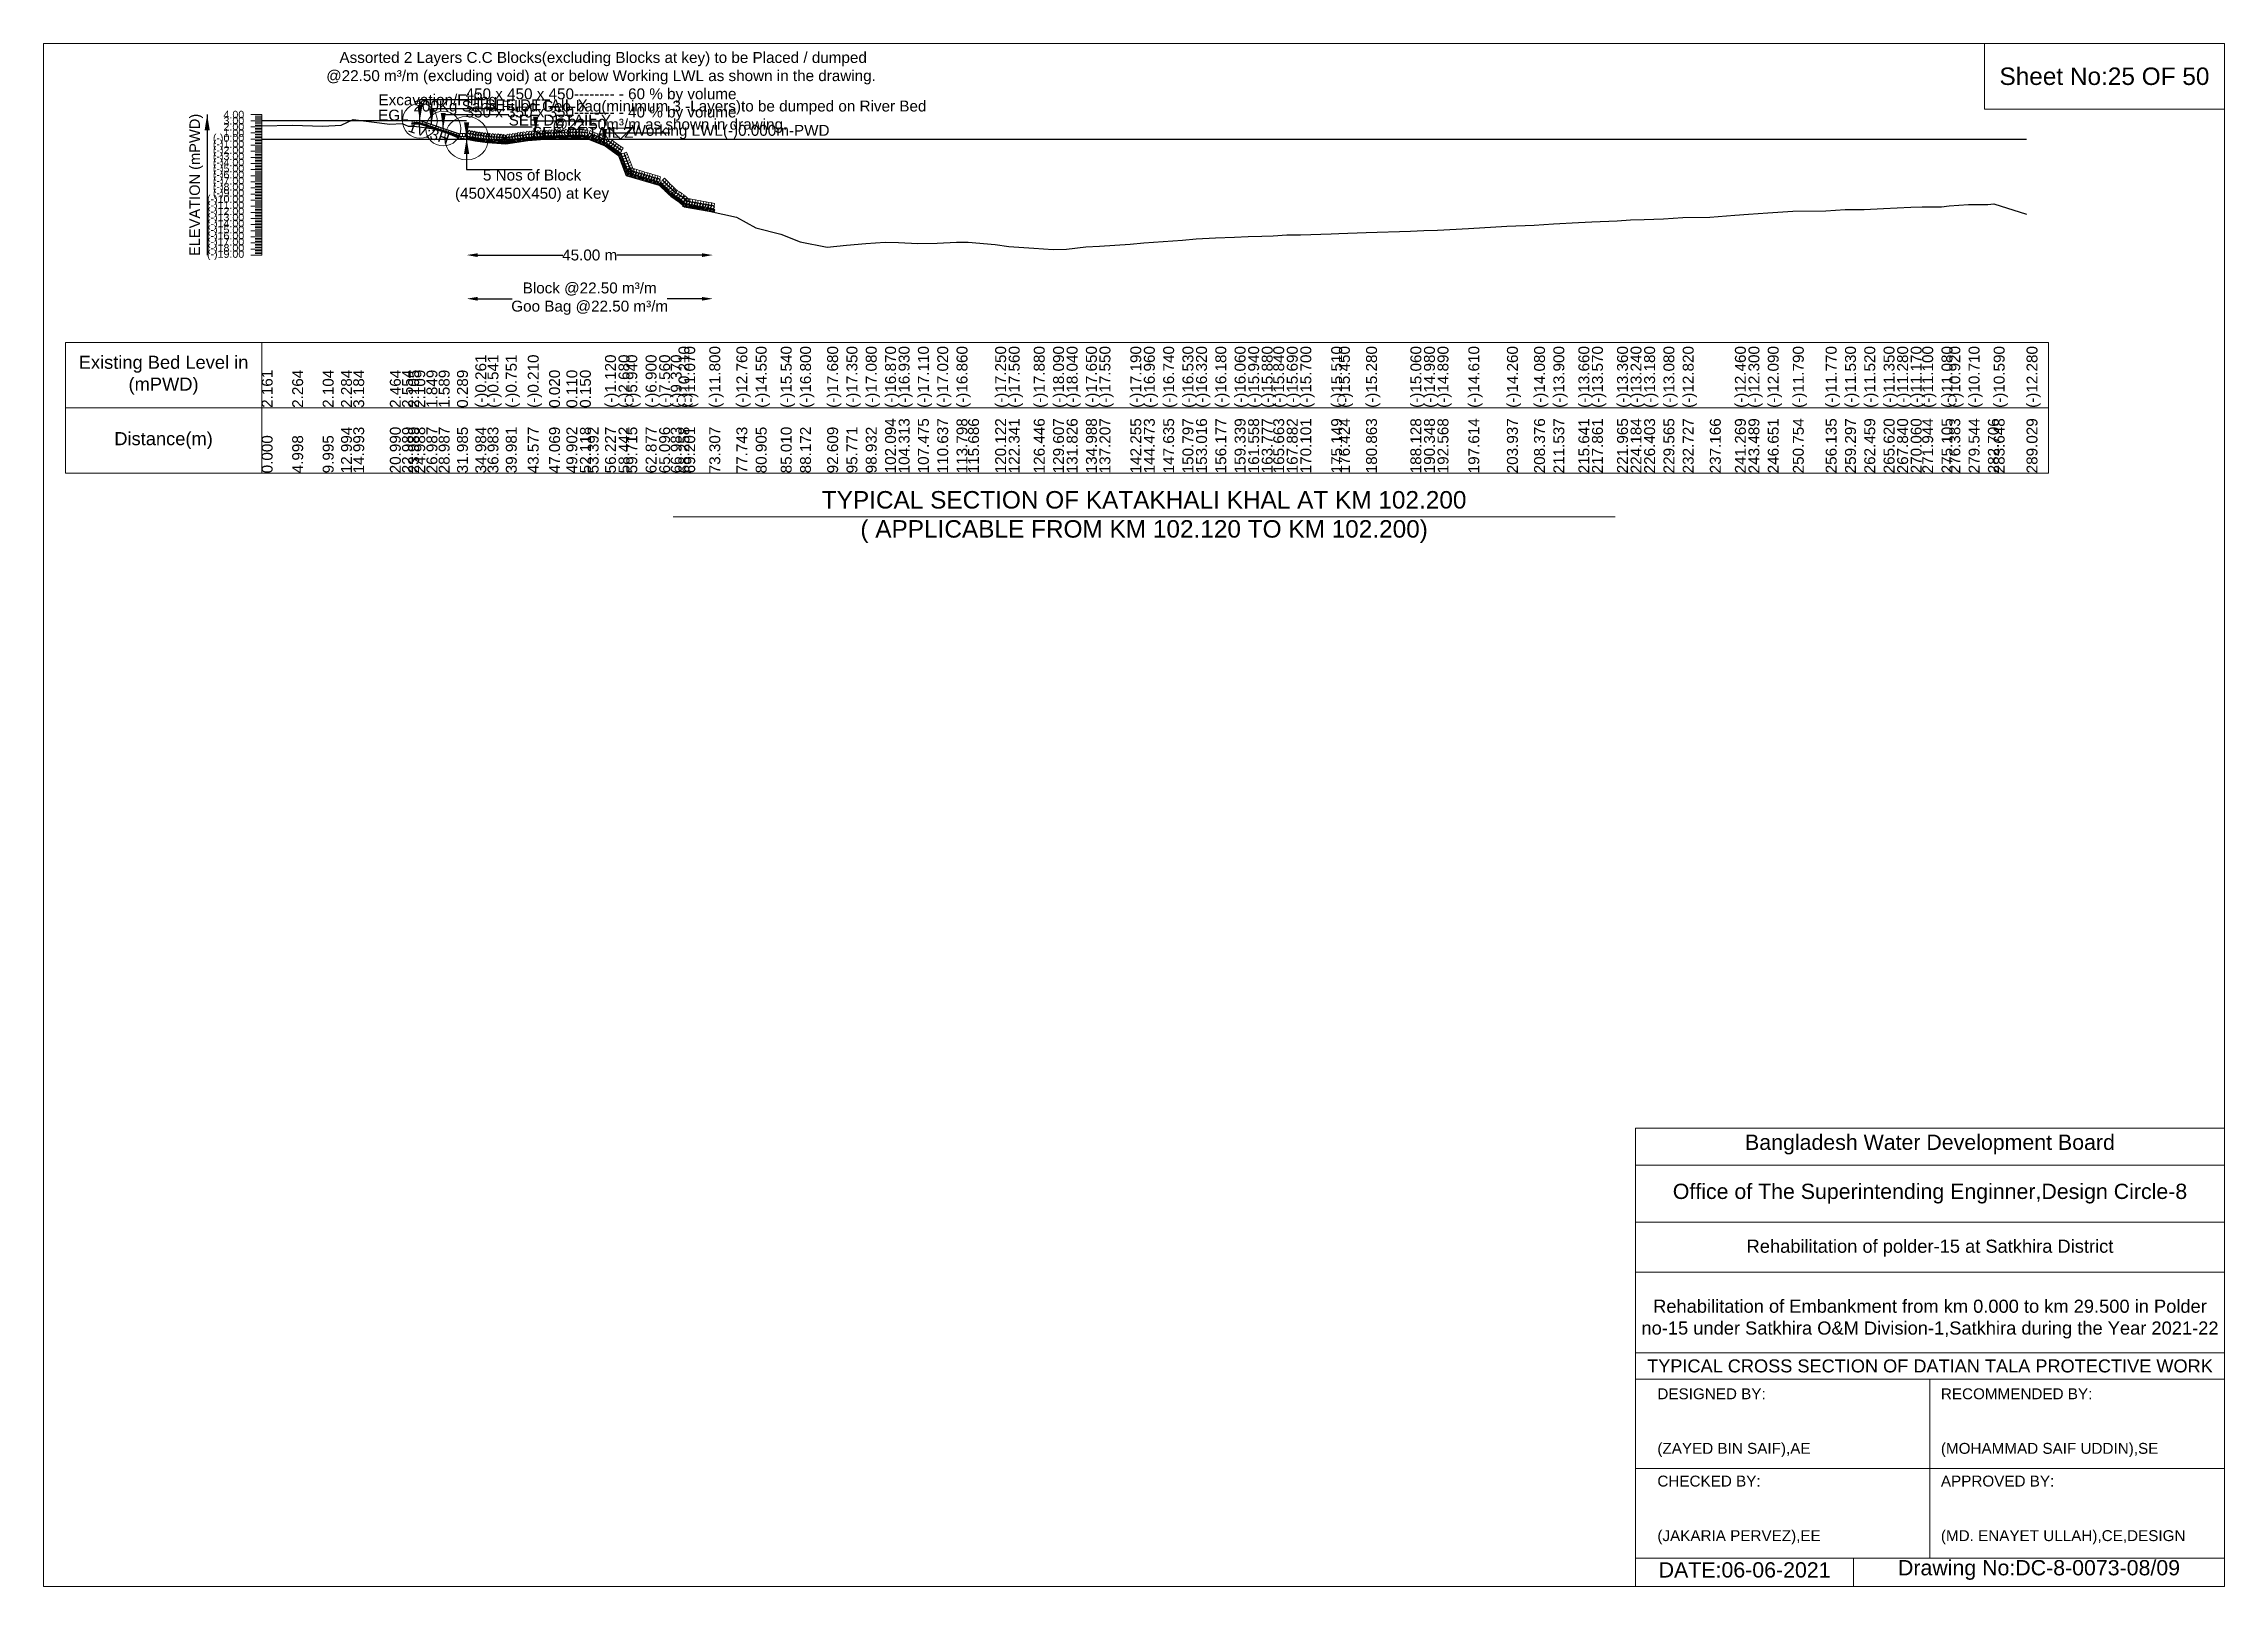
# Model space of a CAD drawing. Header units: inches. Extents: x 89000 to 845000, y -7071 to 31.
# Drawn here: x 460000 to 470000, y -7071 to 0 of the extents above; entities that cross this region are included whole.
import ezdxf

# ---------------------------------------------------------------- set-up
doc = ezdxf.new("R2010")
doc.units = ezdxf.units.IN
doc.header["$LTSCALE"] = 7
doc.header["$MEASUREMENT"] = 0
for name, color, linetype, lineweight in [('Cross section Data Border', 7, 'Continuous', 9), ('Cross Section Labels', 7, 'Continuous', 9), ('Existing_Bed_Level for Xsection', 7, 'Continuous', 25), ('Long Section Labels', 7, 'Continuous', 9)]:
    doc.layers.add(name, color=color, linetype=linetype, lineweight=lineweight)
doc.styles.get("Standard").update_dxf_attribs({"font": 'arial.ttf'})
doc.dimstyles.new('Appron Lebeling Style', dxfattribs={"dimtxt": 50, "dimasz": 50, "dimexe": 0.18, "dimexo": 0.0625, "dimgap": 0.09, "dimtad": 0, "dimtih": 1, "dimtoh": 1, "dimdec": 4, "dimzin": 0, "dimdsep": 46, "dimtxsty": 'Standard', "dimcen": 0.09, "dimse1": 1, "dimse2": 1, "dimadec": 0, "dimazin": 0, "dimtfac": 1, "dimtdec": 4, "dimtofl": 0, "dimtmove": 0, "dimatfit": 3, "dimfxl": 1, "dimtolj": 1, "dimtzin": 0, "dimarcsym": 0})
doc.dimstyles.get("Standard").update_dxf_attribs({"dimtxt": 0.18, "dimasz": 0.18, "dimexe": 0.18, "dimexo": 0.0625, "dimgap": 0.09, "dimtad": 0, "dimtih": 1, "dimtoh": 1, "dimdec": 4, "dimzin": 0, "dimdsep": 46, "dimtxsty": 'Standard', "dimcen": 0.09, "dimadec": 0, "dimazin": 0, "dimtfac": 1, "dimtdec": 4, "dimtofl": 0, "dimtmove": 0, "dimatfit": 3, "dimfxl": 1, "dimtolj": 1, "dimtzin": 0, "dimarcsym": 0})

msp = doc.modelspace()

# ---------------------------------------------------------------- texts
at = {"layer": 'Cross section Data Border', "char_height": 60, "width": 800, "attachment_point": 5}
for s, insert in [('Existing Bed Level in (mPWD)', (460550, -1519.48)), ('Distance(m)', (460550, -1819.48))]:
    msp.add_mtext(s, dxfattribs=dict(at, insert=insert))
at = {"layer": 'Cross Section Labels'}
for s, insert, char_height, attachment_point in [(' Assorted 2 Layers C.C Blocks(excluding Blocks at key) to be Placed / dumped^J@22.50 m³/m (excluding void) at or below Working LWL as shown in the drawing.^J450 x 450 x 450-------- - 60 % by volume^J350 x 350 x 350-------- - 40 % by volume', (462556.11794, -353.48), 50, 8), ('Sheet No:25 OF 50', (469450, -150), 80, 5), ('Excavation/Filling', (462079.05231, -297.48), 50, 9), ('200Kg Sand Filled Geo-bag(minimum 3 -Layers)to be dumped on River Bed^J@22.50m³/m as shown in drawing.', (462871.90889, -409.48), 50, 8), ('SEE DETAIL X', (462025.50231, -255.48), 50, 1), ('EGL', (461673.73918, -353.48), 50, 9), ('SEE DETAIL Y', (462132.60231, -325.48), 50, 1), ('SEE DETAIL Z', (462239.70231, -381.48), 50, 1), ('Working LWL(-)0.000m-PWD', (462695.70231, -437.48), 50, 7), ('5 Nos of Block ^J(450X450X450) at Key', (462239.70231, -577.48), 50, 2), ('TYPICAL SECTION OF KATAKHALI KHAL AT KM 102.200^J( APPLICABLE FROM KM 102.120 TO KM 102.200)', (465046.40877, -2169.48), 80, 5), ('Bangladesh Water Development Board', (468650, -5046), 70, 5), ('Office of The Superintending Enginner,Design Circle-8', (468650, -5271), 70, 5)]:
    msp.add_mtext(s, dxfattribs=dict(at, insert=insert, char_height=char_height, attachment_point=attachment_point))
at = {"layer": 'Cross Section Labels', "insert": (461774.62512, -384.61157), "char_height": 50, "attachment_point": 2, "rotation": 341.565051177}
msp.add_mtext('1V:3H', dxfattribs=at)
at = {"layer": 'Cross Section Labels'}
for s, insert, char_height, width, attachment_point in [('Rehabilitation of polder-15 at Satkhira District', (468650, -5521), 60, 2800, 5), ('Rehabilitation of Embankment from km 0.000 to km 29.500 in Polder no-15 under Satkhira O&M Division-1,Satkhira during the Year 2021-22', (468650, -5846), 60, 2700, 5), ('TYPICAL CROSS SECTION OF DATIAN TALA PROTECTIVE WORK', (468650, -6061), 59.5765532, 2800, 5), ('DESIGNED BY:^J^J^J(ZAYED BIN SAIF),AE', (467400, -6321), 50, 1400, 4), ('RECOMMENDED BY:^J^J^J(MOHAMMAD SAIF UDDIN),SE', (468700, -6321), 50, 1400, 4), ('CHECKED BY:^J^J^J(JAKARIA PERVEZ),EE', (467400, -6721), 50, 1400, 4), ('APPROVED BY:^J^J^J(MD. ENAYET ULLAH),CE,DESIGN', (468700, -6721), 50, 1400, 4), ('DATE:06-06-2021', (467800, -6996), 70, 1400, 5), ('Drawing No:DC-8-0073-08/09', (469150, -6996), 70, 2200, 5)]:
    msp.add_mtext(s, dxfattribs=dict(at, insert=insert, char_height=char_height, width=width, attachment_point=attachment_point))
at = {"layer": 'Long Section Labels', "rotation": 90}
for s, insert, char_height, attachment_point in [('ELEVATION (mPWD)', (460700, -647.48), 48, 5), ('(-)10.210', (462911.21957, -1669.48), 50, 1), ('(-)11.070', (462937.61472, -1669.48), 50, 1), ('(-)11.800', (463052.59266, -1669.48), 50, 1), ('(-)12.760', (463176.79997, -1669.48), 50, 1), ('(-)12.760', (463176.79997, -1669.48), 50, 1), ('(-)14.550', (463265.32942, -1669.48), 50, 1), ('(-)15.540', (463380.28721, -1669.48), 50, 1), ('(-)16.800', (463468.82371, -1669.48), 50, 1), ('(-)17.680', (463593.0484, -1669.48), 50, 1), ('(-)17.350', (463681.57701, -1669.48), 50, 1), ('(-)17.080', (463770.1066, -1669.48), 50, 1), ('(-)16.870', (463858.63706, -1669.48), 50, 1), ('(-)16.930', (463920.77021, -1669.48), 50, 1), ('(-)17.110', (464009.29724, -1669.48), 50, 1), ('(-)17.020', (464097.82523, -1669.48), 50, 1), ('(-)16.860', (464186.3541, -1669.48), 50, 1), ('(-)16.860', (464186.3541, -1669.48), 50, 1), ('(-)17.250', (464363.41419, -1669.48), 50, 1), ('(-)17.560', (464425.54635, -1669.48), 50, 1), ('(-)17.880', (464540.47703, -1669.48), 50, 1), ('(-)18.090', (464629.00935, -1669.48), 50, 1), ('(-)18.040', (464691.13121, -1669.48), 50, 1), ('(-)17.650', (464779.66095, -1669.48), 50, 1), ('(-)17.550', (464841.79563, -1669.48), 50, 1), ('(-)17.190', (464983.14374, -1669.48), 50, 1), ('(-)16.960', (465045.25386, -1669.48), 50, 1), ('(-)16.740', (465133.78593, -1669.48), 50, 1), ('(-)16.530', (465222.31848, -1669.48), 50, 1), ('(-)16.320', (465284.43813, -1669.48), 50, 1), ('(-)16.180', (465372.96849, -1669.48), 50, 1), ('(-)16.060', (465461.49938, -1669.48), 50, 1), ('(-)15.940', (465523.62746, -1669.48), 50, 1), ('(-)15.880', (465585.76866, -1669.48), 50, 1), ('(-)15.840', (465638.56263, -1669.48), 50, 1), ('(-)15.690', (465700.68548, -1669.48), 50, 1), ('(-)15.700', (465762.82109, -1669.48), 50, 1), ('(-)15.510', (465904.1608, -1669.48), 50, 1), ('(-)15.450', (465939.87604, -1669.48), 50, 1), ('(-)15.280', (466064.17227, -1669.48), 50, 1), ('(-)15.060', (466267.59736, -1669.48), 50, 1), ('(-)14.980', (466329.74321, -1669.48), 50, 1), ('(-)14.890', (466391.89979, -1669.48), 50, 1), ('(-)14.610', (466533.18134, -1669.48), 50, 1), ('(-)14.260', (466710.23978, -1669.48), 50, 1), ('(-)14.080', (466834.51796, -1669.48), 50, 1), ('(-)13.900', (466923.0434, -1669.48), 50, 1), ('(-)13.660', (467037.95834, -1669.48), 50, 1), ('(-)13.570', (467100.09588, -1669.48), 50, 1), ('(-)13.360', (467215.01694, -1669.48), 50, 1), ('(-)13.240', (467277.15033, -1669.48), 50, 1), ('(-)13.180', (467339.2931, -1669.48), 50, 1), ('(-)13.080', (467427.81894, -1669.48), 50, 1), ('(-)12.820', (467516.34526, -1669.48), 50, 1), ('(-)12.460', (467755.54283, -1669.48), 50, 1), ('(-)12.300', (467817.69489, -1669.48), 50, 1), ('(-)12.090', (467906.21857, -1669.48), 50, 1), ('(-)11.790', (468021.12133, -1669.48), 50, 1), ('(-)11.770', (468171.79258, -1669.48), 50, 1), ('(-)11.530', (468260.31818, -1669.48), 50, 1), ('(-)11.520', (468348.84422, -1669.48), 50, 1), ('(-)11.350', (468437.37068, -1669.48), 50, 1), ('(-)11.280', (468499.51728, -1669.48), 50, 1), ('(-)11.170', (468561.67152, -1669.48), 50, 1), ('(-)11.100', (468614.42481, -1669.48), 50, 1), ('(-)11.080', (468702.95245, -1669.48), 50, 1), ('(-)10.920', (468738.71842, -1669.48), 50, 1), ('(-)10.710', (468827.24255, -1669.48), 50, 1), ('(-)10.710', (468827.24255, -1669.48), 50, 1), ('(-)10.590', (468942.1468, -1669.48), 50, 1), ('(-)12.280', (469092.81755, -1669.48), 50, 1), ('2.161', (461000, -1669.48), 50, 1), ('2.264', (461139.93506, -1669.48), 50, 1), ('2.104', (461279.87012, -1669.48), 50, 1), ('2.284', (461363.83119, -1669.48), 50, 1), ('3.184', (461419.80525, -1669.48), 50, 1), ('2.464', (461587.72735, -1669.48), 50, 1), ('2.554', (461643.7014, -1669.48), 50, 1), ('2.105', (461671.68844, -1669.48), 50, 1), ('2.109', (461699.67546, -1669.48), 50, 1), ('1.849', (461755.64942, -1669.48), 50, 1), ('1.589', (461811.62348, -1669.48), 50, 1), ('0.289', (461895.58457, -1669.48), 50, 1), ('(-)0.261', (461979.54567, -1669.48), 50, 1), ('(-)0.541', (462035.51963, -1669.48), 50, 1), ('(-)0.751', (462119.48073, -1669.48), 50, 1), ('(-)0.210', (462220.16918, -1669.48), 50, 1), ('0.020', (462317.92556, -1669.48), 50, 1), ('0.020', (462317.92556, -1669.48), 50, 1), ('0.110', (462397.25567, -1669.48), 50, 1), ('0.150', (462459.29029, -1669.48), 50, 1), ('(-)1.120', (462574.3424, -1669.48), 50, 1), ('(-)2.680', (462636.37121, -1669.48), 50, 1), ('(-)5.940', (462672.023, -1669.48), 50, 1), ('(-)6.900', (462760.55225, -1669.48), 50, 1), ('(-)7.560', (462822.69607, -1669.48), 50, 1), ('(-)9.370', (462875.51647, -1669.48), 50, 1), ('0.000', (461000, -1969.48), 50, 1), ('4.998', (461139.93506, -1969.48), 50, 1), ('9.995', (461279.87012, -1969.48), 50, 1), ('12.994', (461363.83119, -1969.48), 50, 1), ('14.993', (461419.80525, -1969.48), 50, 1), ('20.990', (461587.72735, -1969.48), 50, 1), ('22.989', (461643.7014, -1969.48), 50, 1), ('23.989', (461671.68844, -1969.48), 50, 1), ('24.988', (461699.67546, -1969.48), 50, 1), ('26.987', (461755.64942, -1969.48), 50, 1), ('28.987', (461811.62348, -1969.48), 50, 1), ('31.985', (461895.58457, -1969.48), 50, 1), ('34.984', (461979.54567, -1969.48), 50, 1), ('36.983', (462035.51963, -1969.48), 50, 1), ('39.981', (462119.48073, -1969.48), 50, 1), ('43.577', (462220.16918, -1969.48), 50, 1), ('47.069', (462317.92556, -1969.48), 50, 1), ('49.902', (462397.25567, -1969.48), 50, 1), ('52.118', (462459.29029, -1969.48), 50, 1), ('53.392', (462494.96968, -1969.48), 50, 1), ('56.227', (462574.3424, -1969.48), 50, 1), ('58.442', (462636.37121, -1969.48), 50, 1), ('59.715', (462672.023, -1969.48), 50, 1), ('62.877', (462760.55225, -1969.48), 50, 1), ('65.096', (462822.69607, -1969.48), 50, 1), ('66.983', (462875.51647, -1969.48), 50, 1), ('68.258', (462911.21957, -1969.48), 50, 1), ('69.201', (462937.61472, -1969.48), 50, 1), ('73.307', (463052.59266, -1969.48), 50, 1), ('77.743', (463176.79997, -1969.48), 50, 1), ('80.905', (463265.32942, -1969.48), 50, 1), ('85.010', (463380.28721, -1969.48), 50, 1), ('88.172', (463468.82371, -1969.48), 50, 1), ('92.609', (463593.0484, -1969.48), 50, 1), ('95.771', (463681.57701, -1969.48), 50, 1), ('98.932', (463770.1066, -1969.48), 50, 1), ('102.094', (463858.63706, -1969.48), 50, 1), ('104.313', (463920.77021, -1969.48), 50, 1), ('107.475', (464009.29724, -1969.48), 50, 1), ('110.637', (464097.82523, -1969.48), 50, 1), ('113.798', (464186.3541, -1969.48), 50, 1), ('115.686', (464239.20508, -1969.48), 50, 1), ('120.122', (464363.41419, -1969.48), 50, 1), ('122.341', (464425.54635, -1969.48), 50, 1), ('126.446', (464540.47703, -1969.48), 50, 1), ('129.607', (464629.00935, -1969.48), 50, 1), ('131.826', (464691.13121, -1969.48), 50, 1), ('134.988', (464779.66095, -1969.48), 50, 1), ('137.207', (464841.79563, -1969.48), 50, 1), ('142.255', (464983.14374, -1969.48), 50, 1), ('144.473', (465045.25386, -1969.48), 50, 1), ('147.635', (465133.78593, -1969.48), 50, 1), ('150.797', (465222.31848, -1969.48), 50, 1), ('153.016', (465284.43813, -1969.48), 50, 1), ('156.177', (465372.96849, -1969.48), 50, 1), ('159.339', (465461.49938, -1969.48), 50, 1), ('161.558', (465523.62746, -1969.48), 50, 1), ('163.777', (465585.76866, -1969.48), 50, 1), ('165.663', (465638.56263, -1969.48), 50, 1), ('167.882', (465700.68548, -1969.48), 50, 1), ('170.101', (465762.82109, -1969.48), 50, 1), ('175.149', (465904.1608, -1969.48), 50, 1), ('176.424', (465939.87604, -1969.48), 50, 1), ('180.863', (466064.17227, -1969.48), 50, 1), ('188.128', (466267.59736, -1969.48), 50, 1), ('190.348', (466329.74321, -1969.48), 50, 1), ('192.568', (466391.89979, -1969.48), 50, 1), ('197.614', (466533.18134, -1969.48), 50, 1), ('203.937', (466710.23978, -1969.48), 50, 1), ('208.376', (466834.51796, -1969.48), 50, 1), ('211.537', (466923.0434, -1969.48), 50, 1), ('215.641', (467037.95834, -1969.48), 50, 1), ('217.861', (467100.09588, -1969.48), 50, 1), ('221.965', (467215.01694, -1969.48), 50, 1), ('224.184', (467277.15033, -1969.48), 50, 1), ('226.403', (467339.2931, -1969.48), 50, 1), ('229.565', (467427.81894, -1969.48), 50, 1), ('232.727', (467516.34526, -1969.48), 50, 1), ('237.166', (467640.64915, -1969.48), 50, 1), ('241.269', (467755.54283, -1969.48), 50, 1), ('243.489', (467817.69489, -1969.48), 50, 1), ('246.651', (467906.21857, -1969.48), 50, 1), ('250.754', (468021.12133, -1969.48), 50, 1), ('256.135', (468171.79258, -1969.48), 50, 1), ('259.297', (468260.31818, -1969.48), 50, 1), ('262.459', (468348.84422, -1969.48), 50, 1), ('265.620', (468437.37068, -1969.48), 50, 1), ('267.840', (468499.51728, -1969.48), 50, 1), ('270.060', (468561.67152, -1969.48), 50, 1), ('271.944', (468614.42481, -1969.48), 50, 1), ('275.105', (468702.95245, -1969.48), 50, 1), ('276.383', (468738.71842, -1969.48), 50, 1), ('279.544', (468827.24255, -1969.48), 50, 1), ('282.706', (468915.76713, -1969.48), 50, 1), ('283.648', (468942.1468, -1969.48), 50, 1), ('289.029', (469092.81755, -1969.48), 50, 1)]:
    msp.add_mtext(s, dxfattribs=dict(at, insert=insert, char_height=char_height, attachment_point=attachment_point))
at = {"layer": 'Long Section Labels', "char_height": 35, "attachment_point": 6}
for s, insert in [('4.00', (460920, -325.48)), ('3.00', (460920, -353.48)), ('2.00', (460920, -381.48)), ('1.00', (460920, -409.48)), ('(-)0.00', (460920, -437.48)), ('(-)1.00', (460920, -465.48)), ('(-)2.00', (460920, -493.48)), ('(-)3.00', (460920, -521.48)), ('(-)4.00', (460920, -549.48)), ('(-)5.00', (460920, -577.48)), ('(-)6.00', (460920, -605.48)), ('(-)10.00', (460920, -717.48)), ('(-)7.00', (460920, -633.48)), ('(-)8.00', (460920, -661.48)), ('(-)9.00', (460920, -689.48)), ('(-)11.00', (460920, -745.48)), ('(-)12.00', (460920, -773.48)), ('(-)13.00', (460920, -801.48)), ('(-)14.00', (460920, -829.48)), ('(-)15.00', (460920, -857.48)), ('(-)16.00', (460920, -885.48)), ('(-)17.00', (460920, -913.48)), ('(-)18.00', (460920, -941.48)), ('(-)19.00', (460920, -969.48))]:
    msp.add_mtext(s, dxfattribs=dict(at, insert=insert))

# ---------------------------------------------------------------- blocks, each defined once
blk = doc.blocks.new('*D309')
at = {"layer": 'Cross Section Labels', "color": 0, "lineweight": -2, "transparency": 16777216}
for p, q in [((461990, -969), (462381, -969)), ((463019, -969), (462628, -969))]:
    blk.add_line(p, q, dxfattribs=at)
at = {"layer": 'Cross Section Labels', "color": 0, "transparency": 16777216}
for points in [[(461990, -961), (461990, -978), (461940, -969)], [(463019, -961), (463019, -978), (463069, -969)]]:
    blk.add_solid(points, dxfattribs=at)
at = {"layer": 'Defpoints', "color": 0, "transparency": 16777216}
for p in [(461940, -437), (463069, -771), (463069, -969)]:
    blk.add_point(p, dxfattribs=at)
at = {"layer": 'Cross Section Labels', "color": 0, "transparency": 16777216, "insert": (462504, -969), "char_height": 50, "attachment_point": 5}
blk.add_mtext('\\A1;45.00 m', dxfattribs=at)
blk = doc.blocks.new('*D310')
at = {"layer": 'Cross Section Labels', "color": 0, "lineweight": -2, "transparency": 16777216}
for p, q in [((461990, -1169), (462149, -1169)), ((463019, -1169), (462860, -1169))]:
    blk.add_line(p, q, dxfattribs=at)
at = {"layer": 'Cross Section Labels', "color": 0, "transparency": 16777216}
for points in [[(461990, -1161), (461990, -1178), (461940, -1169)], [(463019, -1161), (463019, -1178), (463069, -1169)]]:
    blk.add_solid(points, dxfattribs=at)
at = {"layer": 'Defpoints', "color": 0, "transparency": 16777216}
for p in [(461940, -437), (463069, -771), (463069, -1169)]:
    blk.add_point(p, dxfattribs=at)
at = {"layer": 'Cross Section Labels', "color": 0, "transparency": 16777216, "insert": (462504, -1169), "char_height": 50, "attachment_point": 5}
blk.add_mtext('\\A1;Block @22.50 m³/m ^JGoo Bag @22.50 m³/m ', dxfattribs=at)

# ---------------------------------------------------------------- dimensions: what is measured, and where the dimension line sits
at = {"layer": 'Cross Section Labels'}
for base, text, picture, middle in [((463068.72534, -969.48), '45.00 m', '*D309', (462504.21382, -969.48)), ((463068.72534, -1169.48), 'Block @22.50 m³/m ^JGoo Bag @22.50 m³/m ', '*D310', (462504.21382, -1169.48))]:
    dim = msp.add_linear_dim(base=base, p1=(461939.70231, -437.48), p2=(463068.72534, -771.37131), text=text, dimstyle='Appron Lebeling Style', dxfattribs=at)
    dim.commit()
    dim.dimension.update_dxf_attribs({"geometry": picture, "text_midpoint": middle})

# ---------------------------------------------------------------- linework, layer by layer
at = {"layer": 'Cross section Data Border'}
msp.add_lwpolyline([(460100, -1369.48), (469192.81755, -1369.48), (469192.81755, -1969.48), (460100, -1969.48)], close=True, dxfattribs=at)
for points in [[(461000, -1369.48), (461000, -1969.48)], [(460100, -1669.48), (469192.81755, -1669.48)]]:
    msp.add_lwpolyline(points, dxfattribs=at)
at = {"layer": 'Cross Section Labels'}
for points in [[(460000, 0), (470000, 0), (470000, -7071), (460000, -7071)], [(468900, 0), (470000, 0), (470000, -300), (468900, -300)], [(462645.70231, -437.48), (462695.70231, -387.48), (462595.70231, -387.48)]]:
    msp.add_lwpolyline(points, close=True, dxfattribs=at)
for points in [[(462886.40877, -2169.48), (465046.40877, -2169.48), (467206.40877, -2169.48)], [(467300, -7071), (467300, -4971), (470000, -4971)], [(467300, -5141), (470000, -5141)], [(467300, -5401), (470000, -5401)], [(467300, -5631), (470000, -5631)], [(467300, -6001), (470000, -6001)], [(467300, -6121), (470000, -6121)], [(468650, -6121), (468650, -6941)], [(467300, -6531), (470000, -6531)], [(467300, -6941), (470000, -6941)], [(468300, -6941), (468300, -7071)]]:
    msp.add_lwpolyline(points, dxfattribs=at)
for centre, radius in [((461725.50231, -353.48), 80), ((461832.60231, -389.18), 80), ((461939.70231, -433.28), 100)]:
    msp.add_circle(centre, radius, dxfattribs=at)
at = {"layer": 'Existing_Bed_Level for Xsection'}
for points in [[(461000, -376.972), (461139.93506, -374.088), (461279.87012, -378.568), (461363.83119, -373.528), (461419.80525, -348.328), (461587.72735, -368.488), (461643.7014, -365.968), (461671.68844, -378.54), (461699.67546, -378.428), (461755.64942, -385.708), (461811.62348, -392.988), (461895.58457, -429.388), (461979.54567, -444.788), (462035.51963, -452.628), (462119.48073, -458.508), (462220.16918, -443.36), (462317.92556, -436.92), (462397.25567, -434.4), (462459.29029, -433.28), (462494.96968, -436.92), (462574.3424, -468.84), (462636.37121, -512.52), (462672.023, -603.8), (462760.55225, -630.68), (462822.69607, -649.16), (462875.51647, -699.84), (462911.21957, -723.36), (462937.61472, -747.44), (463052.59266, -767.88), (463176.79997, -794.76), (463265.32942, -844.88), (463380.28721, -872.6), (463468.82371, -907.88), (463593.0484, -932.52), (463681.57701, -923.28), (463770.1066, -915.72), (463858.63706, -909.84), (463920.77021, -911.52), (464009.29724, -916.56), (464097.82523, -914.04), (464186.3541, -909.56), (464239.20508, -909.56), (464363.41419, -920.48), (464425.54635, -929.16), (464540.47703, -938.12), (464629.00935, -944), (464691.13121, -942.6), (464779.66095, -931.68), (464841.79563, -928.88), (464983.14374, -918.8), (465045.25386, -912.36), (465133.78593, -906.2), (465222.31848, -900.32), (465284.43813, -894.44), (465372.96849, -890.52), (465461.49938, -887.16), (465523.62746, -883.8), (465585.76866, -882.12), (465638.56263, -881), (465700.68548, -876.8), (465762.82109, -877.08), (465904.1608, -871.76), (465939.87604, -870.08), (466064.17227, -865.32), (466267.59736, -859.16), (466329.74321, -856.92), (466391.89979, -854.4), (466533.18134, -846.56), (466710.23978, -836.76), (466834.51796, -831.72), (466923.0434, -826.68), (467037.95834, -819.96), (467100.09588, -817.44), (467215.01694, -811.56), (467277.15033, -808.2), (467339.2931, -806.52), (467427.81894, -803.72), (467516.34526, -796.44), (467640.64915, -794.76), (467755.54283, -786.36), (467817.69489, -781.88), (467906.21857, -776), (468021.12133, -767.6), (468171.79258, -767.04), (468260.31818, -760.32), (468348.84422, -760.04), (468437.37068, -755.28), (468499.51728, -753.32), (468561.67152, -750.24), (468614.42481, -748.28), (468702.95245, -747.72), (468738.71842, -743.24), (468827.24255, -737.36), (468915.76713, -737.36), (468942.1468, -734), (469092.81755, -781.32)], [(461939.70231, -353.48), (461000, -353.48)], [(461908.20231, -414.38), (461726.79549, -353.91106), (461725.50231, -353.48), (461724.13918, -353.48), (461698.93918, -353.48)], [(461698.93918, -361.88), (461724.13918, -361.88), (461908.20231, -423.23438)], [(461698.93918, -364.68), (461723.6848, -364.68), (461904.2848, -424.88)], [(461698.93918, -367.48), (461723.23042, -367.48), (461901.90231, -427.0373)], [(461000, -437.48), (469092.81755, -437.48)]]:
    msp.add_lwpolyline(points, dxfattribs=at)
at = {"layer": 'Long Section Labels'}
for points in [[(461000, -325.48), (460950, -325.48)], [(461000, -353.48), (460950, -353.48)], [(461000, -381.48), (460950, -381.48)], [(461000, -332.48), (460970, -332.48)], [(461000, -339.48), (460970, -339.48)], [(461000, -346.48), (460970, -346.48)], [(461000, -360.48), (460970, -360.48)], [(461000, -367.48), (460970, -367.48)], [(461000, -374.48), (460970, -374.48)], [(461000, -388.48), (460970, -388.48)], [(461000, -395.48), (460970, -395.48)], [(461000, -969.48), (461000, -941.48), (461000, -913.48), (461000, -885.48), (461000, -857.48), (461000, -829.48), (461000, -801.48), (461000, -773.48), (461000, -745.48), (461000, -717.48), (461000, -689.48), (461000, -661.48), (461000, -633.48), (461000, -605.48), (461000, -577.48), (461000, -549.48), (461000, -521.48), (461000, -493.48), (461000, -465.48), (461000, -437.48), (461000, -409.48), (461000, -381.48), (461000, -353.48), (461000, -325.48)], [(461000, -409.48), (460950, -409.48)], [(461000, -437.48), (460950, -437.48)], [(461000, -465.48), (460950, -465.48)], [(461000, -493.48), (460950, -493.48)], [(461000, -402.48), (460970, -402.48)], [(461000, -416.48), (460970, -416.48)], [(461000, -423.48), (460970, -423.48)], [(461000, -430.48), (460970, -430.48)], [(461000, -444.48), (460970, -444.48)], [(461000, -451.48), (460970, -451.48)], [(461000, -458.48), (460970, -458.48)], [(461000, -472.48), (460970, -472.48)], [(461000, -479.48), (460970, -479.48)], [(461000, -486.48), (460970, -486.48)], [(461000, -521.48), (460950, -521.48)], [(461000, -549.48), (460950, -549.48)], [(461000, -577.48), (460950, -577.48)], [(461000, -500.48), (460970, -500.48)], [(461000, -507.48), (460970, -507.48)], [(461000, -514.48), (460970, -514.48)], [(461000, -528.48), (460970, -528.48)], [(461000, -535.48), (460970, -535.48)], [(461000, -542.48), (460970, -542.48)], [(461000, -556.48), (460970, -556.48)], [(461000, -563.48), (460970, -563.48)], [(461000, -570.48), (460970, -570.48)], [(461000, -584.48), (460970, -584.48)], [(461000, -591.48), (460970, -591.48)], [(461000, -598.48), (460970, -598.48)], [(461000, -605.48), (460950, -605.48)], [(461000, -633.48), (460950, -633.48)], [(461000, -661.48), (460950, -661.48)], [(461000, -689.48), (460950, -689.48)], [(461000, -612.48), (460970, -612.48)], [(461000, -619.48), (460970, -619.48)], [(461000, -626.48), (460970, -626.48)], [(461000, -640.48), (460970, -640.48)], [(461000, -647.48), (460970, -647.48)], [(461000, -654.48), (460970, -654.48)], [(461000, -668.48), (460970, -668.48)], [(461000, -675.48), (460970, -675.48)], [(461000, -682.48), (460970, -682.48)], [(461000, -696.48), (460970, -696.48)], [(461000, -717.48), (460950, -717.48)], [(461000, -745.48), (460950, -745.48)], [(461000, -773.48), (460950, -773.48)], [(461000, -703.48), (460970, -703.48)], [(461000, -710.48), (460970, -710.48)], [(461000, -724.48), (460970, -724.48)], [(461000, -731.48), (460970, -731.48)], [(461000, -738.48), (460970, -738.48)], [(461000, -752.48), (460970, -752.48)], [(461000, -759.48), (460970, -759.48)], [(461000, -766.48), (460970, -766.48)], [(461000, -780.48), (460970, -780.48)], [(461000, -787.48), (460970, -787.48)], [(461000, -794.48), (460970, -794.48)], [(461000, -801.48), (460950, -801.48)], [(461000, -829.48), (460950, -829.48)], [(461000, -857.48), (460950, -857.48)], [(461000, -885.48), (460950, -885.48)], [(461000, -808.48), (460970, -808.48)], [(461000, -815.48), (460970, -815.48)], [(461000, -822.48), (460970, -822.48)], [(461000, -836.48), (460970, -836.48)], [(461000, -843.48), (460970, -843.48)], [(461000, -850.48), (460970, -850.48)], [(461000, -864.48), (460970, -864.48)], [(461000, -871.48), (460970, -871.48)], [(461000, -878.48), (460970, -878.48)], [(461000, -892.48), (460970, -892.48)], [(461000, -899.48), (460970, -899.48)], [(461000, -913.48), (460950, -913.48)], [(461000, -941.48), (460950, -941.48)], [(461000, -969.48), (460950, -969.48)], [(461000, -906.48), (460970, -906.48)], [(461000, -920.48), (460970, -920.48)], [(461000, -927.48), (460970, -927.48)], [(461000, -934.48), (460970, -934.48)], [(461000, -948.48), (460970, -948.48)], [(461000, -955.48), (460970, -955.48)], [(461000, -962.48), (460970, -962.48)]]:
    msp.add_lwpolyline(points, dxfattribs=at)
for points in [[(461698.93918, -353.48), (461690.53918, -353.48), (461690.53918, -366.08), (461698.93918, -366.08)], [(461698.93918, -366.08), (461690.53918, -366.08), (461690.53918, -378.68), (461698.93918, -378.68)], [(461711.53918, -353.48), (461698.93918, -353.48), (461698.93918, -361.88), (461711.53918, -361.88)], [(461724.13918, -353.48), (461711.53918, -353.48), (461711.53918, -361.88), (461724.13918, -361.88)], [(461738.7489, -357.89553), (461726.79549, -353.91106), (461724.13918, -361.88), (461736.09259, -365.86447)], [(461750.70231, -361.88), (461738.7489, -357.89553), (461736.09259, -365.86447), (461748.046, -369.84894)], [(461762.65572, -365.86447), (461750.70231, -361.88), (461748.046, -369.84894), (461759.99941, -373.83341)], [(461774.60913, -369.84894), (461762.65572, -365.86447), (461759.99941, -373.83341), (461771.95282, -377.81788)], [(461786.56254, -373.83341), (461774.60913, -369.84894), (461771.95282, -377.81788), (461783.90623, -381.80235)], [(461798.51595, -377.81788), (461786.56254, -373.83341), (461783.90623, -381.80235), (461795.85964, -385.78682)], [(461810.46936, -381.80235), (461798.51595, -377.81788), (461795.85964, -385.78682), (461807.81305, -389.77129)], [(461822.42277, -385.78682), (461810.46936, -381.80235), (461807.81305, -389.77129), (461819.76646, -393.75576)], [(461834.37618, -389.77129), (461822.42277, -385.78682), (461819.76646, -393.75576), (461831.71987, -397.74023)], [(461846.32959, -393.75576), (461834.37618, -389.77129), (461831.71987, -397.74023), (461843.67328, -401.7247)], [(461858.283, -397.74023), (461846.32959, -393.75576), (461843.67328, -401.7247), (461855.62668, -405.70917)], [(461870.23641, -401.7247), (461858.283, -397.74023), (461855.62668, -405.70917), (461867.58009, -409.69364)], [(461960.76524, -405.26015), (461951.16405, -397.10066), (461943.00456, -406.70185), (461952.60575, -414.86134)], [(461973.15849, -407.5333), (461963.55731, -399.37381), (461955.39782, -408.975), (461964.99901, -417.13449)], [(462264.62266, -404.86345), (462253.31687, -399.30114), (462247.75457, -410.60693), (462259.06036, -416.16923)], [(462277.19541, -404.03518), (462265.88962, -398.47288), (462260.32732, -409.77866), (462271.6331, -415.34096)], [(462289.76815, -403.20691), (462278.46237, -397.64461), (462272.90006, -408.95039), (462284.20585, -414.5127)], [(462302.3409, -402.37864), (462291.03512, -396.81634), (462285.47281, -408.12212), (462296.7786, -413.68443)], [(462314.91365, -401.55038), (462303.60786, -395.98807), (462298.04556, -407.29386), (462309.35134, -412.85616)], [(462328.71235, -401.06833), (462317.60235, -395.12461), (462311.65863, -406.23462), (462322.76863, -412.17834)], [(462341.306, -400.66828), (462330.196, -394.72456), (462324.25228, -405.83457), (462335.36228, -411.77829)], [(462353.89965, -400.26823), (462342.78964, -394.32451), (462336.84592, -405.43452), (462347.95593, -411.37824)], [(462366.4933, -399.86818), (462355.38329, -393.92446), (462349.43957, -405.03447), (462360.54958, -410.97819)], [(462379.08694, -399.46813), (462367.97694, -393.52441), (462362.03322, -404.63442), (462373.14322, -410.57814)], [(462391.68059, -399.06808), (462380.57059, -393.12436), (462374.62687, -404.23437), (462385.73687, -410.17809)], [(462404.27424, -398.66803), (462393.16423, -392.72431), (462387.22051, -403.83432), (462398.33052, -409.77804)], [(462417.36114, -398.54011), (462406.33362, -392.44472), (462400.23823, -403.47223), (462411.26575, -409.56763)], [(462429.95909, -398.31266), (462418.93157, -392.21727), (462412.83617, -403.24478), (462423.86369, -409.34018)], [(462442.55703, -398.08521), (462431.52952, -391.98982), (462425.43412, -403.01734), (462436.46164, -409.11273)], [(462455.15498, -397.85776), (462444.12746, -391.76237), (462438.03207, -402.78989), (462449.05959, -408.88528)], [(462470.06233, -394.69404), (462457.52739, -393.41523), (462456.24858, -405.95016), (462468.78352, -407.22897)], [(462482.59726, -395.97285), (462470.06233, -394.69404), (462468.78352, -407.22897), (462481.31845, -408.50778)], [(462495.1322, -397.25166), (462482.59726, -395.97285), (462481.31845, -408.50778), (462493.85339, -409.78659)], [(462517.80495, -403.55037), (462506.11484, -398.84916), (462501.41363, -410.53926), (462513.10373, -415.24048)], [(461882.18982, -405.70917), (461870.23641, -401.7247), (461867.58009, -409.69364), (461879.5335, -413.67811)], [(461894.14323, -409.69364), (461882.18982, -405.70917), (461879.5335, -413.67811), (461891.48691, -417.66258)], [(461906.09664, -413.67811), (461894.14323, -409.69364), (461891.48691, -417.66258), (461903.44032, -421.64705)], [(461914.50231, -424.88), (461901.90231, -424.88), (461901.90231, -437.48), (461914.50231, -437.48)], [(461920.80231, -412.28), (461908.20231, -412.28), (461908.20231, -424.88), (461920.80231, -424.88)], [(461927.10231, -424.88), (461914.50231, -424.88), (461914.50231, -437.48), (461927.10231, -437.48)], [(461933.40231, -412.28), (461920.80231, -412.28), (461920.80231, -424.88), (461933.40231, -424.88)], [(461939.70231, -424.88), (461927.10231, -424.88), (461927.10231, -437.48), (461939.70231, -437.48)], [(461953.43728, -410.32781), (461941.5653, -414.54872), (461945.78622, -426.4207), (461957.6582, -422.19979)], [(461965.83054, -412.60096), (461953.95856, -416.82187), (461958.17948, -428.69385), (461970.05145, -424.47294)], [(461978.2238, -414.87411), (461966.35182, -419.09502), (461970.57273, -430.967), (461982.44471, -426.74609)], [(461985.55175, -409.80645), (461975.95056, -401.64696), (461967.79108, -411.24815), (461977.39226, -419.40764)], [(461989.43992, -416.70438), (461977.75678, -421.42288), (461982.47527, -433.10602), (461994.15842, -428.38752)], [(461996.54733, -411.33178), (461986.61014, -403.58503), (461978.86338, -413.52222), (461988.80058, -421.26898)], [(462001.91811, -418.45214), (461990.23497, -423.17063), (461994.95347, -434.85378), (462006.63661, -430.13528)], [(462009.02552, -413.07954), (461999.08833, -405.33279), (461991.34158, -415.26998), (462001.27877, -423.01673)], [(462014.39631, -420.1999), (462002.71317, -424.91839), (462007.43166, -436.60154), (462019.1148, -431.88304)], [(462021.50372, -414.8273), (462011.56652, -407.08055), (462003.81977, -417.01774), (462013.75696, -424.76449)], [(462026.8745, -421.94766), (462015.19136, -426.66615), (462019.90986, -438.34929), (462031.593, -433.6308)], [(462033.98191, -416.57506), (462024.04472, -408.82831), (462016.29797, -418.7655), (462026.23516, -426.51225)], [(462039.35269, -423.69542), (462027.66955, -428.41391), (462032.38805, -440.09705), (462044.07119, -435.37856)], [(462046.46011, -418.32282), (462036.52291, -410.57607), (462028.77616, -420.51326), (462038.71335, -428.26001)], [(462049.91099, -424.3798), (462038.5823, -429.89531), (462044.0978, -441.224), (462055.42649, -435.70849)], [(462056.62966, -418.52835), (462046.18031, -411.48767), (462039.13964, -421.93702), (462049.58899, -428.9777)], [(462062.4802, -425.26006), (462051.15151, -430.77556), (462056.66702, -442.10425), (462067.99571, -436.58875)], [(462069.19887, -419.4086), (462058.74952, -412.36793), (462051.70885, -422.81728), (462062.1582, -429.85795)], [(462075.04942, -426.14031), (462063.72073, -431.65581), (462069.23623, -442.9845), (462080.56492, -437.469)], [(462081.76809, -420.28885), (462071.31874, -413.24818), (462064.27807, -423.69753), (462074.72742, -430.7382)], [(462087.61863, -427.02056), (462076.28994, -432.53606), (462081.80545, -443.86475), (462093.13414, -438.34925)], [(462094.3373, -421.1691), (462083.88795, -414.12843), (462076.84728, -424.57778), (462087.29663, -431.61846)], [(462100.18785, -427.90081), (462088.85916, -433.41632), (462094.37466, -444.74501), (462105.70335, -439.2295)], [(462106.90652, -422.04936), (462096.45717, -415.00868), (462089.41649, -425.45803), (462099.86585, -432.49871)], [(462112.75706, -428.78107), (462101.42837, -434.29657), (462106.94388, -445.62526), (462118.27257, -440.10976)], [(462119.47573, -422.92961), (462109.02638, -415.88894), (462101.98571, -426.33829), (462112.43506, -433.37896)], [(462124.19768, -421.90785), (462112.46718, -417.30835), (462107.86768, -429.03885), (462119.59817, -433.63835)], [(462118.91247, -429.08049), (462109.05453, -436.92785), (462116.90189, -446.78579), (462126.75983, -438.93843)], [(462136.65746, -420.03335), (462124.92696, -415.43385), (462120.32746, -427.16435), (462132.05796, -431.76385)], [(462131.37225, -427.20598), (462121.51431, -435.05334), (462129.36167, -444.91128), (462139.21961, -437.06392)], [(462149.11725, -418.15885), (462137.38675, -413.55935), (462132.78725, -425.28984), (462144.51774, -429.88935)], [(462143.83204, -425.33148), (462133.9741, -433.17884), (462141.82146, -443.03678), (462151.6794, -435.18942)], [(462161.57703, -416.28434), (462149.84653, -411.68484), (462145.24703, -423.41534), (462156.97753, -428.01484)], [(462156.29182, -423.45698), (462146.43388, -431.30434), (462154.28124, -441.16228), (462164.13918, -433.31492)], [(462174.03681, -414.40984), (462162.30632, -409.81034), (462157.70681, -421.54084), (462169.43731, -426.14034)], [(462168.75161, -421.58248), (462158.89367, -429.42983), (462166.74103, -439.28777), (462176.59897, -431.44041)], [(462186.4966, -412.53534), (462174.7661, -407.93584), (462170.1666, -419.66633), (462181.8971, -424.26584)], [(462181.21139, -419.70797), (462171.35345, -427.55533), (462179.20081, -437.41327), (462189.05875, -429.56591)], [(462198.95638, -410.66083), (462187.22589, -406.06133), (462182.62638, -417.79183), (462194.35688, -422.39133)], [(462193.67118, -417.83347), (462183.81324, -425.68083), (462191.6606, -435.53877), (462201.51854, -427.69141)], [(462211.41617, -408.78633), (462199.68567, -404.18683), (462195.08617, -415.91733), (462206.81667, -420.51683)], [(462206.13096, -415.95897), (462196.27302, -423.80632), (462204.12038, -433.66426), (462213.97832, -425.8169)], [(462226.90442, -407.34825), (462215.59863, -401.78595), (462210.03633, -413.09173), (462221.34211, -418.65404)], [(462221.03913, -414.05485), (462210.56075, -421.05225), (462217.55815, -431.53063), (462228.03653, -424.53323)], [(462239.47716, -406.51998), (462228.17138, -400.95768), (462222.60908, -412.26347), (462233.91486, -417.82577)], [(462233.61188, -413.22658), (462223.1335, -420.22398), (462230.1309, -430.70236), (462240.60928, -423.70496)], [(462252.04991, -405.69172), (462240.74413, -400.12941), (462235.18182, -411.4352), (462246.48761, -416.9975)], [(462246.18462, -412.39831), (462235.70625, -419.39572), (462242.70365, -429.87409), (462253.18202, -422.87669)], [(462258.75737, -411.57005), (462248.27899, -418.56745), (462255.2764, -429.04582), (462265.75477, -422.04842)], [(462271.33012, -410.74178), (462260.85174, -417.73918), (462267.84914, -428.21756), (462278.32752, -421.22015)], [(462283.90286, -409.91351), (462273.42449, -416.91091), (462280.42189, -427.38929), (462290.90027, -420.39189)], [(462296.47561, -409.08524), (462285.99724, -416.08264), (462292.99464, -426.56102), (462303.47301, -419.56362)], [(462309.04836, -408.25697), (462298.56998, -415.25438), (462305.56738, -425.73275), (462316.04576, -418.73535)], [(462322.62229, -407.5715), (462311.91192, -414.20837), (462318.54879, -424.91874), (462329.25916, -418.28187)], [(462335.21594, -407.17145), (462324.50557, -413.80832), (462331.14244, -424.51869), (462341.85281, -417.88182)], [(462347.80959, -406.77141), (462337.09922, -413.40827), (462343.73608, -424.11864), (462354.44645, -417.48177)], [(462360.40324, -406.37136), (462349.69287, -413.00822), (462356.32973, -423.71859), (462367.0401, -417.08173)], [(462372.99688, -405.97131), (462362.28651, -412.60817), (462368.92338, -423.31854), (462379.63375, -416.68168)], [(462385.59053, -405.57126), (462374.88016, -412.20812), (462381.51703, -422.91849), (462392.2274, -416.28163)], [(462398.18418, -405.17121), (462387.47381, -411.80807), (462394.11067, -422.51844), (462404.82104, -415.88158)], [(462411.18254, -404.95922), (462400.38224, -411.44871), (462406.87172, -422.24901), (462417.67203, -415.75953)], [(462423.78049, -404.73178), (462412.98019, -411.22126), (462419.46967, -422.02156), (462430.26997, -415.53208)], [(462436.37844, -404.50433), (462425.57813, -410.99381), (462432.06762, -421.79412), (462442.86792, -415.30463)], [(462448.97638, -404.27688), (462438.17608, -410.76636), (462444.66556, -421.56667), (462455.46587, -415.07718)], [(462465.04912, -404.53145), (462453.55106, -409.68456), (462458.70416, -421.18262), (462470.20223, -416.02952)], [(462477.58406, -405.81026), (462466.08599, -410.96337), (462471.2391, -422.46143), (462482.73716, -417.30833)], [(462490.119, -407.08907), (462478.62093, -412.24218), (462483.77403, -423.74024), (462495.2721, -418.58714)], [(462513.75358, -419.80118), (462505.97433, -409.88941), (462496.06256, -417.66867), (462503.84182, -427.58044)], [(462525.44369, -424.50239), (462517.66443, -414.59062), (462507.75266, -422.36988), (462515.53192, -432.28165)], [(462529.49505, -408.25159), (462517.80495, -403.55037), (462513.10373, -415.24048), (462524.79384, -419.94169)], [(462537.1338, -429.20361), (462529.35454, -419.29184), (462519.44277, -427.0711), (462527.22203, -436.98286)], [(462541.18516, -412.9528), (462529.49505, -408.25159), (462524.79384, -419.94169), (462536.48394, -424.64291)], [(462548.8239, -433.90482), (462541.04465, -423.99305), (462531.13288, -431.77231), (462538.91213, -441.68408)], [(462552.87527, -417.65401), (462541.18516, -412.9528), (462536.48394, -424.64291), (462548.17405, -429.34412)], [(462560.51401, -438.60604), (462552.73475, -428.69427), (462542.82298, -436.47353), (462550.60224, -446.38529)], [(462564.56537, -422.35523), (462552.87527, -417.65401), (462548.17405, -429.34412), (462559.86416, -434.04534)], [(462572.20412, -443.30725), (462564.42486, -433.39548), (462554.51309, -441.17474), (462562.29235, -451.08651)], [(462576.25548, -427.05644), (462564.56537, -422.35523), (462559.86416, -434.04534), (462571.55426, -438.74655)], [(462583.89422, -448.00847), (462576.11496, -438.0967), (462566.2032, -445.87596), (462573.98245, -455.78772)], [(462587.94558, -431.75766), (462576.25548, -427.05644), (462571.55426, -438.74655), (462583.24437, -443.44776)], [(462598.715, -458.00565), (462593.41363, -446.57519), (462581.98317, -451.87655), (462587.28453, -463.30702)], [(462606.38193, -443.11537), (462596.07992, -435.86081), (462588.82536, -446.16282), (462599.12737, -453.41738)], [(462609.01701, -465.26021), (462603.71564, -453.82975), (462592.28518, -459.13111), (462597.58654, -470.56158)], [(462616.68394, -450.36993), (462606.38193, -443.11537), (462599.12737, -453.41738), (462609.42938, -460.67194)], [(462619.31901, -472.51477), (462614.01765, -461.08431), (462602.58718, -466.38567), (462607.88855, -477.81614)], [(462626.98594, -457.62449), (462616.68394, -450.36993), (462609.42938, -460.67194), (462619.73138, -467.9265)], [(462629.62102, -479.76933), (462624.31966, -468.33887), (462612.88919, -473.64023), (462618.19056, -485.0707)], [(462637.28795, -464.87905), (462626.98594, -457.62449), (462619.73138, -467.9265), (462630.03339, -475.18106)], [(462639.92303, -487.02389), (462634.62166, -475.59343), (462623.1912, -480.89479), (462628.49257, -492.32526)], [(462647.58996, -472.13361), (462637.28795, -464.87905), (462630.03339, -475.18106), (462640.3354, -482.43562)], [(462650.22504, -494.27845), (462644.92367, -482.84799), (462633.49321, -488.14935), (462638.79457, -499.57982)], [(462657.89197, -479.38817), (462647.58996, -472.13361), (462640.3354, -482.43562), (462650.63741, -489.69018)], [(462677.19128, -508.51458), (462672.60726, -496.77803), (462660.8707, -501.36204), (462665.45472, -513.0986)], [(462662.57761, -516.69645), (462664.46855, -504.23915), (462652.01125, -502.34821), (462650.12031, -514.80551)], [(462667.16163, -528.43301), (462669.05257, -515.97571), (462656.59527, -514.08477), (462654.70433, -526.54207)], [(462671.74565, -540.16957), (462673.63659, -527.71227), (462661.17929, -525.82133), (462659.28835, -538.27863)], [(462676.32967, -551.90612), (462678.22061, -539.44882), (462665.76331, -537.55788), (462663.87237, -550.01518)], [(462681.7753, -520.25114), (462677.19128, -508.51458), (462665.45472, -513.0986), (462670.03874, -524.83516)], [(462680.91369, -563.64268), (462682.80463, -551.18538), (462670.34733, -549.29444), (462668.45639, -561.75174)], [(462686.35932, -531.9877), (462681.7753, -520.25114), (462670.03874, -524.83516), (462674.62276, -536.57171)], [(462685.49771, -575.37924), (462687.38865, -562.92194), (462674.93135, -561.031), (462673.04041, -573.4883)], [(462690.94334, -543.72425), (462686.35932, -531.9877), (462674.62276, -536.57171), (462679.20678, -548.30827)], [(462694.20264, -586.61135), (462685.58625, -577.418), (462676.39289, -586.03439), (462685.00929, -595.22774)], [(462690.08173, -587.11579), (462691.97267, -574.65849), (462679.51537, -572.76755), (462677.62443, -585.22485)], [(462695.52736, -555.46081), (462690.94334, -543.72425), (462679.20678, -548.30827), (462683.7908, -560.04483)], [(462696.81707, -570.06846), (462684.76056, -566.40776), (462681.09987, -578.46427), (462693.15637, -582.12497)], [(462694.66575, -598.85235), (462696.55669, -586.39505), (462684.09939, -584.50411), (462682.20845, -596.96141)], [(462700.11138, -567.19737), (462695.52736, -555.46081), (462683.7908, -560.04483), (462688.37482, -571.78138)], [(462704.6954, -578.93392), (462700.11138, -567.19737), (462688.37482, -571.78138), (462692.95884, -583.51794)], [(462706.25915, -590.27205), (462697.64275, -581.07869), (462688.4494, -589.69509), (462697.06579, -598.88844)], [(462709.27942, -590.67048), (462704.6954, -578.93392), (462692.95884, -583.51794), (462697.54286, -595.2545)], [(462708.87357, -573.72916), (462696.81707, -570.06846), (462693.15637, -582.12497), (462705.21287, -585.78566)], [(462718.31565, -593.93274), (462709.69925, -584.73939), (462700.5059, -593.35579), (462709.1223, -602.54914)], [(462720.93008, -577.38986), (462708.87357, -573.72916), (462705.21287, -585.78566), (462717.26938, -589.44636)], [(462730.37215, -597.59344), (462721.75576, -588.40009), (462712.56241, -597.01649), (462721.1788, -606.20984)], [(462732.98658, -581.05056), (462720.93008, -577.38986), (462717.26938, -589.44636), (462729.32588, -593.10706)], [(462742.42866, -601.25414), (462733.81226, -592.06079), (462724.61891, -600.67718), (462733.23531, -609.87054)], [(462745.04308, -584.71125), (462732.98658, -581.05056), (462729.32588, -593.10706), (462741.38239, -596.76776)], [(462754.48516, -604.91484), (462745.86877, -595.72149), (462736.67541, -604.33788), (462745.29181, -613.53123)], [(462757.09959, -588.37195), (462745.04308, -584.71125), (462741.38239, -596.76776), (462753.43889, -600.42846)], [(462766.54167, -608.57554), (462757.92527, -599.38218), (462748.73192, -607.99858), (462757.34831, -617.19193)], [(462769.15609, -592.03265), (462757.09959, -588.37195), (462753.43889, -600.42846), (462765.49539, -604.08916)], [(462781.01158, -595.57542), (462768.93428, -591.98394), (462765.34279, -604.06124), (462777.4201, -607.65272)], [(462793.08888, -599.16691), (462781.01158, -595.57542), (462777.4201, -607.65272), (462789.4974, -611.24421)], [(462805.16618, -602.75839), (462793.08888, -599.16691), (462789.4974, -611.24421), (462801.5747, -614.83569)], [(462778.49208, -612.13303), (462769.8231, -602.98925), (462760.67932, -611.65824), (462769.3483, -620.80202)], [(462790.56939, -615.72451), (462781.9004, -606.58074), (462772.75662, -615.24972), (462781.42561, -624.3935)], [(462802.64669, -619.316), (462793.9777, -610.17222), (462784.83392, -618.84121), (462793.50291, -627.98498)], [(462814.72399, -622.90748), (462806.05501, -613.7637), (462796.91123, -622.43269), (462805.58021, -631.57647)], [(462817.24349, -606.34987), (462805.16618, -602.75839), (462801.5747, -614.83569), (462813.652, -618.42718)], [(462826.80129, -626.49897), (462818.13231, -617.35519), (462808.98853, -626.02417), (462817.65752, -635.16795)], [(462829.32079, -609.94136), (462817.24349, -606.34987), (462813.652, -618.42718), (462825.72931, -622.01866)], [(462845.81475, -639.61807), (462842.29545, -627.51954), (462830.19691, -631.03884), (462833.71622, -643.13738)], [(462855.6369, -626.05239), (462846.54505, -617.32896), (462837.82162, -626.42082), (462846.91347, -635.14425)], [(462854.9066, -648.3415), (462851.3873, -636.24297), (462839.28877, -639.76227), (462842.80807, -651.86081)], [(462864.72876, -634.77582), (462855.6369, -626.05239), (462846.91347, -635.14425), (462856.00533, -643.86768)], [(462863.99846, -657.06493), (462860.47915, -644.9664), (462848.38062, -648.4857), (462851.89992, -660.58424)], [(462873.82061, -643.49925), (462864.72876, -634.77582), (462856.00533, -643.86768), (462865.09718, -652.59111)], [(462873.09031, -665.78836), (462869.571, -653.68983), (462857.47247, -657.20913), (462860.99178, -669.30767)], [(462882.91246, -652.22268), (462873.82061, -643.49925), (462865.09718, -652.59111), (462874.18903, -661.31453)], [(462882.18216, -674.51179), (462878.66286, -662.41326), (462866.56432, -665.93256), (462870.08363, -678.03109)], [(462892.00431, -660.94611), (462882.91246, -652.22268), (462874.18903, -661.31453), (462883.28088, -670.03796)], [(462891.27401, -683.23522), (462887.75471, -671.13669), (462875.65618, -674.65599), (462879.17548, -686.75452)], [(462898.5264, -687.58638), (462892.87309, -676.32582), (462881.61253, -681.97914), (462887.26585, -693.23969)], [(462901.09617, -669.66954), (462892.00431, -660.94611), (462883.28088, -670.03796), (462892.37274, -678.76139)], [(462905.72784, -672.46548), (462895.2058, -665.53391), (462888.27423, -676.05595), (462898.79627, -682.98752)], [(462909.04844, -694.51794), (462903.39513, -683.25739), (462892.13458, -688.91071), (462897.78789, -700.17126)], [(462916.24988, -679.39705), (462905.72784, -672.46548), (462898.79627, -682.98752), (462909.31831, -689.91909)], [(462919.57048, -701.44951), (462913.91717, -690.18896), (462902.65662, -695.84228), (462908.30993, -707.10283)], [(462926.77192, -686.32861), (462916.24988, -679.39705), (462909.31831, -689.91909), (462919.84036, -696.85066)], [(462930.09253, -708.38108), (462924.43921, -697.12053), (462913.17866, -702.77384), (462918.83197, -714.0344)], [(462937.29397, -693.26018), (462926.77192, -686.32861), (462919.84036, -696.85066), (462930.3624, -703.78222)], [(462950.98925, -706.20076), (462941.68084, -697.70879), (462933.18887, -707.01721), (462942.49729, -715.50917)], [(462941.51145, -720.00922), (462937.68892, -708.00304), (462925.68274, -711.82557), (462929.50528, -723.83175)], [(462951.06463, -726.58102), (462941.41898, -718.47414), (462933.31211, -728.11979), (462942.95776, -736.22667)], [(462950.81987, -728.50118), (462946.99733, -716.495), (462934.99116, -720.31754), (462938.81369, -732.32371)], [(462951.69917, -709.84484), (462939.29367, -707.63948), (462937.0883, -720.04497), (462949.4938, -722.25034)], [(462960.29766, -714.69272), (462950.98925, -706.20076), (462942.49729, -715.50917), (462951.8057, -724.00113)], [(462963.47013, -728.78638), (462953.82448, -720.67951), (462945.7176, -730.32516), (462955.36325, -738.43203)], [(462964.10466, -712.05021), (462951.69917, -709.84484), (462949.4938, -722.25034), (462961.8993, -724.4557)], [(462975.87563, -730.99175), (462966.22998, -722.88487), (462958.1231, -732.53052), (462967.76875, -740.6374)], [(462976.51016, -714.25557), (462964.10466, -712.05021), (462961.8993, -724.4557), (462974.3048, -726.66107)], [(462988.28112, -733.19711), (462978.63548, -725.09024), (462970.5286, -734.73589), (462980.17425, -742.84276)], [(462988.91566, -716.46094), (462976.51016, -714.25557), (462974.3048, -726.66107), (462986.71029, -728.86643)], [(463000.68662, -735.40248), (462991.04097, -727.2956), (462982.9341, -736.94125), (462992.57975, -745.04813)], [(463001.32116, -718.6663), (462988.91566, -716.46094), (462986.71029, -728.86643), (462999.11579, -731.0718)], [(463013.09212, -737.60785), (463003.44647, -729.50097), (462995.33959, -739.14662), (463004.98524, -747.25349)], [(463013.72665, -720.87167), (463001.32116, -718.6663), (462999.11579, -731.0718), (463011.52129, -733.27717)], [(463025.49762, -739.81321), (463015.85197, -731.70633), (463007.74509, -741.35198), (463017.39074, -749.45886)], [(463026.13215, -723.07703), (463013.72665, -720.87167), (463011.52129, -733.27717), (463023.92679, -735.48253)], [(463037.90311, -742.01858), (463028.25746, -733.9117), (463020.15059, -743.55735), (463029.79624, -751.66422)], [(463038.53765, -725.2824), (463026.13215, -723.07703), (463023.92679, -735.48253), (463036.33228, -737.6879)], [(463050.30861, -744.22394), (463040.66296, -736.11706), (463032.55609, -745.76271), (463042.20173, -753.86959)], [(463050.94315, -727.48776), (463038.53765, -725.2824), (463036.33228, -737.6879), (463048.73778, -739.89326)], [(463062.71411, -746.42931), (463053.06846, -738.32243), (463044.96158, -747.96808), (463054.60723, -756.07496)], [(463063.34864, -729.69313), (463050.94315, -727.48776), (463048.73778, -739.89326), (463061.14328, -742.09863)], [(463075.81961, -749.48558), (463066.48206, -741.02566), (463058.02214, -750.36321), (463067.35969, -758.82313)], [(463077.07599, -732.78456), (463064.76107, -730.11946), (463062.09597, -742.43438), (463074.41089, -745.09948)]]:
    msp.add_lwpolyline(points, close=True, dxfattribs=at)
for centre, major_axis in [((461949.29719, -436.82017), (9.1655, -1.68112)), ((461950.15593, -432.13828), (9.1655, -1.68112)), ((461951.01468, -427.45638), (9.1655, -1.68112)), ((461967.62819, -440.18241), (9.1655, -1.68112)), ((461968.48693, -435.50052), (9.1655, -1.68112)), ((461969.34568, -430.81862), (9.1655, -1.68112)), ((461985.90096, -443.27492), (9.22832, -1.29257)), ((461986.56123, -438.56094), (9.22832, -1.29257)), ((461987.22149, -433.84695), (9.22832, -1.29257)), ((462004.3576, -445.86005), (9.22832, -1.29257)), ((462005.01786, -441.14607), (9.22832, -1.29257)), ((462005.67813, -436.43208), (9.22832, -1.29257)), ((462022.81424, -448.44518), (9.22832, -1.29257)), ((462023.4745, -443.7312), (9.22832, -1.29257)), ((462024.13477, -439.01722), (9.22832, -1.29257)), ((462041.14655, -450.63624), (9.29563, -0.651)), ((462041.47909, -445.88787), (9.29563, -0.651)), ((462041.81163, -441.1395), (9.29563, -0.651)), ((462059.73782, -451.93823), (9.29563, -0.651)), ((462060.07036, -447.18986), (9.29563, -0.651)), ((462060.4029, -442.44149), (9.29563, -0.651)), ((462078.32908, -453.24022), (9.29563, -0.651)), ((462078.66162, -448.49185), (9.29563, -0.651)), ((462078.99416, -443.74348), (9.29563, -0.651)), ((462096.92035, -454.54221), (9.29563, -0.651)), ((462097.25289, -449.79384), (9.29563, -0.651)), ((462097.58543, -445.04547), (9.29563, -0.651)), ((462115.51161, -455.8442), (9.29563, -0.651)), ((462115.84415, -451.09583), (9.29563, -0.651)), ((462116.17669, -446.34746), (9.29563, -0.651)), ((462132.04039, -444.58456), (9.2147, 1.3863)), ((462132.74853, -449.29159), (9.2147, 1.3863)), ((462133.45668, -453.99862), (9.2147, 1.3863)), ((462150.46979, -441.81196), (9.2147, 1.3863)), ((462151.17794, -446.51899), (9.2147, 1.3863)), ((462151.88609, -451.22602), (9.2147, 1.3863)), ((462168.8992, -439.03936), (9.2147, 1.3863)), ((462169.60735, -443.74639), (9.2147, 1.3863)), ((462170.31549, -448.45342), (9.2147, 1.3863)), ((462187.32861, -436.26676), (9.2147, 1.3863)), ((462188.03675, -440.97379), (9.2147, 1.3863)), ((462188.7449, -445.68082), (9.2147, 1.3863)), ((462205.75801, -433.49416), (9.2147, 1.3863)), ((462206.46616, -438.20119), (9.2147, 1.3863)), ((462207.1743, -442.90822), (9.2147, 1.3863)), ((462225.22801, -431.10094), (9.29825, 0.61255)), ((462225.54091, -435.85064), (9.29825, 0.61255)), ((462225.85381, -440.60035), (9.29825, 0.61255)), ((462243.8245, -429.87584), (9.29825, 0.61255)), ((462244.1374, -434.62554), (9.29825, 0.61255)), ((462244.4503, -439.37525), (9.29825, 0.61255)), ((462262.42099, -428.65074), (9.29825, 0.61255)), ((462262.73389, -433.40044), (9.29825, 0.61255)), ((462263.04679, -438.15015), (9.29825, 0.61255)), ((462281.01748, -427.42564), (9.29825, 0.61255)), ((462281.33038, -432.17534), (9.29825, 0.61255)), ((462281.64328, -436.92505), (9.29825, 0.61255)), ((462299.61397, -426.20054), (9.29825, 0.61255)), ((462299.92687, -430.95024), (9.29825, 0.61255)), ((462300.23977, -435.69995), (9.29825, 0.61255)), ((462318.61666, -424.99204), (9.3137, 0.29586)), ((462318.76779, -429.74964), (9.3137, 0.29586)), ((462318.91892, -434.50724), (9.3137, 0.29586)), ((462337.24407, -424.40033), (9.3137, 0.29586)), ((462337.3952, -429.15793), (9.3137, 0.29586)), ((462337.54633, -433.91553), (9.3137, 0.29586)), ((462355.87147, -423.80861), (9.3137, 0.29586)), ((462356.0226, -428.56621), (9.3137, 0.29586)), ((462356.17373, -433.32381), (9.3137, 0.29586)), ((462374.49888, -423.21689), (9.3137, 0.29586)), ((462374.65001, -427.97449), (9.3137, 0.29586)), ((462374.80113, -432.73209), (9.3137, 0.29586)), ((462393.12628, -422.62517), (9.3137, 0.29586)), ((462393.27741, -427.38277), (9.3137, 0.29586)), ((462393.42854, -432.14037), (9.3137, 0.29586)), ((462411.92177, -422.23327), (9.31688, 0.16821)), ((462412.0077, -426.9925), (9.31688, 0.16821)), ((462412.09362, -431.75172), (9.31688, 0.16821)), ((462430.55554, -421.89685), (9.31688, 0.16821)), ((462430.64146, -426.65607), (9.31688, 0.16821)), ((462430.72739, -431.4153), (9.31688, 0.16821)), ((462449.1893, -421.56043), (9.31688, 0.16821)), ((462449.27523, -426.31965), (9.31688, 0.16821)), ((462449.36115, -431.07888), (9.31688, 0.16821)), ((462468.23568, -431.80025), (9.27028, -0.94575)), ((462468.71878, -427.06483), (9.27028, -0.94575)), ((462469.20189, -422.32941), (9.27028, -0.94575)), ((462486.77624, -433.69175), (9.27028, -0.94575)), ((462487.25935, -428.95633), (9.27028, -0.94575)), ((462487.74245, -424.22091), (9.27028, -0.94575)), ((462505.28216, -438.50195), (8.64548, -3.47681)), ((462507.05818, -434.08569), (8.64548, -3.47681)), ((462508.83419, -429.66943), (8.64548, -3.47681)), ((462522.57313, -445.45557), (8.64548, -3.47681)), ((462524.34914, -441.03931), (8.64548, -3.47681)), ((462526.12516, -436.62305), (8.64548, -3.47681)), ((462539.8641, -452.40919), (8.64548, -3.47681)), ((462541.64011, -447.99293), (8.64548, -3.47681)), ((462543.41612, -443.57667), (8.64548, -3.47681)), ((462557.15506, -459.36281), (8.64548, -3.47681)), ((462558.93108, -454.94655), (8.64548, -3.47681)), ((462560.70709, -450.53029), (8.64548, -3.47681)), ((462574.44603, -466.31643), (8.64548, -3.47681)), ((462576.22204, -461.90017), (8.64548, -3.47681)), ((462577.99806, -457.4839), (8.64548, -3.47681)), ((462590.25928, -477.1376), (7.61891, -5.36515)), ((462592.99989, -473.24573), (7.61891, -5.36515)), ((462595.7405, -469.35386), (7.61891, -5.36515)), ((462605.49709, -487.8679), (7.61891, -5.36515)), ((462608.2377, -483.97603), (7.61891, -5.36515)), ((462610.97832, -480.08416), (7.61891, -5.36515)), ((462620.73491, -498.5982), (7.61891, -5.36515)), ((462623.47552, -494.70633), (7.61891, -5.36515)), ((462626.21613, -490.81446), (7.61891, -5.36515)), ((462638.71333, -505.43663), (7.61891, -5.36515)), ((462641.45394, -501.54476), (7.61891, -5.36515)), ((462635.97272, -509.3285), (7.61891, -5.36515)), ((462644.58134, -526.99871), (3.39014, -8.67984)), ((462649.01515, -525.26696), (3.39014, -8.67984)), ((462651.36161, -544.35838), (3.39014, -8.67984)), ((462653.44896, -523.53522), (3.39014, -8.67984)), ((462655.79542, -542.62664), (3.39014, -8.67984)), ((462658.14189, -561.71805), (3.39014, -8.67984)), ((462660.22923, -540.8949), (3.39014, -8.67984)), ((462662.5757, -559.98631), (3.39014, -8.67984)), ((462664.92216, -579.07772), (3.39014, -8.67984)), ((462667.00951, -558.25457), (3.39014, -8.67984)), ((462669.35597, -577.34598), (3.39014, -8.67984)), ((462671.70244, -596.43739), (3.39014, -8.67984)), ((462673.78978, -575.61424), (3.39014, -8.67984)), ((462676.13625, -594.70565), (3.39014, -8.67984)), ((462680.57006, -592.97391), (3.39014, -8.67984)), ((462685.25646, -600.35619), (8.91645, -2.70729)), ((462686.63939, -595.80151), (8.91645, -2.70729)), ((462704.4723, -601.21609), (8.91645, -2.70729)), ((462683.87353, -604.91087), (8.91645, -2.70729)), ((462701.70644, -610.32545), (8.91645, -2.70729)), ((462703.08937, -605.77077), (8.91645, -2.70729)), ((462719.53935, -615.74003), (8.91645, -2.70729)), ((462720.92228, -611.18535), (8.91645, -2.70729)), ((462722.30521, -606.63067), (8.91645, -2.70729)), ((462737.37226, -621.15461), (8.91645, -2.70729)), ((462738.75519, -616.59993), (8.91645, -2.70729)), ((462740.13812, -612.04525), (8.91645, -2.70729)), ((462755.20517, -626.56919), (8.91645, -2.70729)), ((462756.5881, -622.01451), (8.91645, -2.70729)), ((462757.97103, -617.45983), (8.91645, -2.70729)), ((462773.04535, -631.91213), (8.93184, -2.6561)), ((462774.40213, -627.34959), (8.93184, -2.6561)), ((462775.75892, -622.78706), (8.93184, -2.6561)), ((462790.90902, -637.22433), (8.93184, -2.6561)), ((462792.26581, -632.6618), (8.93184, -2.6561)), ((462793.62259, -628.09926), (8.93184, -2.6561)), ((462808.7727, -642.53654), (8.93184, -2.6561)), ((462810.12948, -637.974), (8.93184, -2.6561)), ((462811.48626, -633.41146), (8.93184, -2.6561)), ((462826.79941, -649.79873), (6.72393, -6.45146)), ((462830.09493, -646.36403), (6.72393, -6.45146)), ((462833.39044, -642.92933), (6.72393, -6.45146)), ((462840.24727, -662.70165), (6.72393, -6.45146)), ((462843.54279, -659.26695), (6.72393, -6.45146)), ((462846.8383, -655.83225), (6.72393, -6.45146)), ((462853.69513, -675.60457), (6.72393, -6.45146)), ((462856.99065, -672.16987), (6.72393, -6.45146)), ((462860.28616, -668.73517), (6.72393, -6.45146)), ((462867.14299, -688.50749), (6.72393, -6.45146)), ((462870.43851, -685.07279), (6.72393, -6.45146)), ((462873.73402, -681.63809), (6.72393, -6.45146)), ((462880.79141, -700.46493), (7.78163, -5.12628)), ((462883.41, -696.48994), (7.78163, -5.12628)), ((462886.02859, -692.51494), (7.78163, -5.12628)), ((462901.59186, -702.7675), (7.78163, -5.12628)), ((462896.35468, -710.71749), (7.78163, -5.12628)), ((462898.97327, -706.7425), (7.78163, -5.12628)), ((462911.91795, -720.97005), (7.78163, -5.12628)), ((462914.53654, -716.99506), (7.78163, -5.12628)), ((462917.15513, -713.02006), (7.78163, -5.12628)), ((462926.05133, -733.66925), (6.88409, -6.28028)), ((462929.2594, -730.15274), (6.88409, -6.28028)), ((462932.46748, -726.63623), (6.88409, -6.28028)), ((462938.83192, -745.23907), (9.17455, -1.63099)), ((462939.66506, -740.55255), (9.17455, -1.63099)), ((462940.4982, -735.86603), (9.17455, -1.63099)), ((462957.18103, -748.50105), (9.17455, -1.63099)), ((462958.01417, -743.81453), (9.17455, -1.63099)), ((462958.84731, -739.12801), (9.17455, -1.63099)), ((462975.53014, -751.76303), (9.17455, -1.63099)), ((462976.36328, -747.07651), (9.17455, -1.63099)), ((462977.19642, -742.38999), (9.17455, -1.63099)), ((462993.87925, -755.02501), (9.17455, -1.63099)), ((462994.71239, -750.33849), (9.17455, -1.63099)), ((462995.54552, -745.65197), (9.17455, -1.63099)), ((463012.22836, -758.28699), (9.17455, -1.63099)), ((463013.0615, -753.60047), (9.17455, -1.63099)), ((463013.89463, -748.91395), (9.17455, -1.63099)), ((463030.57747, -761.54897), (9.17455, -1.63099)), ((463031.4106, -756.86245), (9.17455, -1.63099)), ((463032.24374, -752.17593), (9.17455, -1.63099)), ((463048.92658, -764.81095), (9.17455, -1.63099)), ((463049.75971, -760.12443), (9.17455, -1.63099)), ((463050.59285, -755.43791), (9.17455, -1.63099)), ((463067.25836, -768.61874), (9.10757, -1.97099)), ((463068.26517, -763.96644), (9.10757, -1.97099)), ((463069.27199, -759.31414), (9.10757, -1.97099))]:
    msp.add_ellipse(centre, major_axis=major_axis, ratio=0.255, dxfattribs=at)

msp.set_redraw_order([(e.dxf.handle, doc.entitydb.next_handle()) for e in msp.query("TEXT MTEXT ATTDEF DIMENSION ARC_DIMENSION")])  # texts and dimensions are drawn at this point

# ---------------------------------------------------------------- leaders
at = {"layer": 'Cross Section Labels', "annotation_type": 0, "has_hookline": 1, "hookline_direction": 0}
for points, text_width in [([(461725.50231, -353.48), (461725.50231, -255.48), (462025.41231, -255.48)], 466.13233), ([(461779.05231, -368.81), (461779.05231, -297.48), (462078.96231, -297.48)], 533.32196), ([(461832.60231, -389.18), (461832.60231, -325.48), (462132.51231, -325.48)], 466.03001), ([(461939.70231, -433.28), (461939.70231, -381.48), (462239.61231, -381.48)], 460.91405), ([(462256.11794, -406.66231), (462256.11794, -353.48), (462556.02794, -353.48)], 2510.77763), ([(462571.90889, -462.83951), (462571.90889, -409.48), (462871.81889, -409.48)], 2345.7367), ([(461939.70231, -433.28), (461939.70231, -577.48), (462239.61231, -577.48)], 701.90996)]:
    msp.add_leader(points, dimstyle='Standard', override={"dimasz": 72}, dxfattribs=dict(at, text_width=text_width))
at = {"layer": 'Long Section Labels'}
msp.add_leader([(460750, -325.48), (460750, -969.48)], dimstyle='Standard', override={"dimasz": 72}, dxfattribs=at)

doc.saveas('drawing.dxf')
